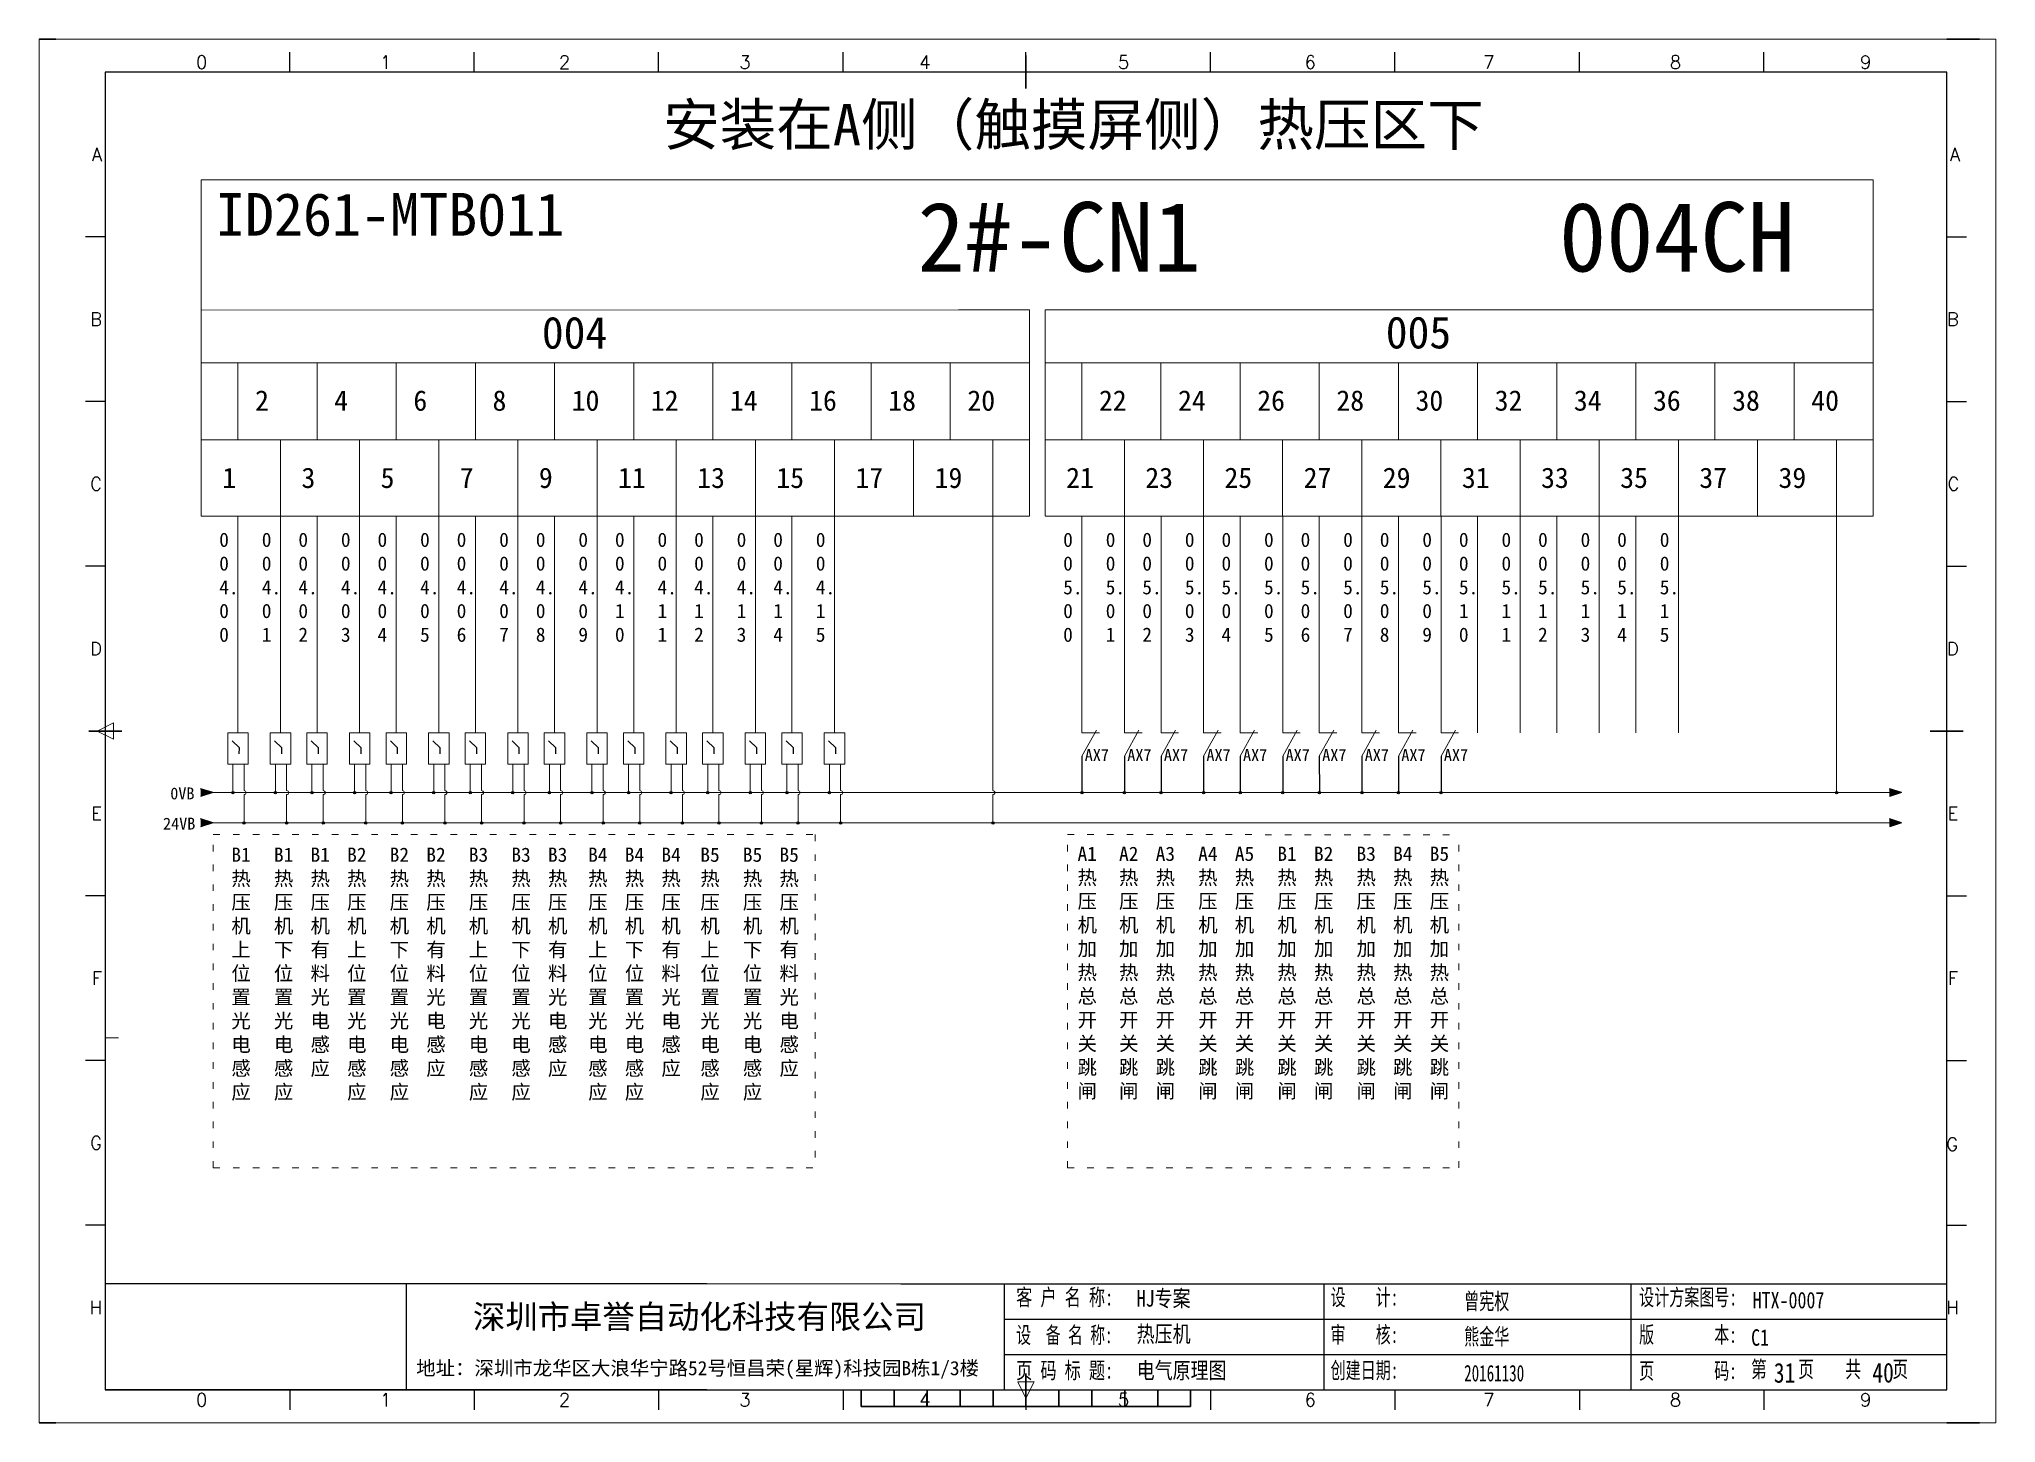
# Model space of a CAD drawing. Extents: x 35123 to 43919, y -4314 to -326.
# Drawn here: x 36271.6 to 36568.6, y -3963.9 to -3753.9 of the extents above; entities that cross this region are included whole.
import ezdxf
from ezdxf.enums import TextEntityAlignment as Align

# ---------------------------------------------------------------- set-up
doc = ezdxf.new("R2010")
doc.units = 0
doc.header["$MEASUREMENT"] = 0
doc.linetypes.add('2', pattern=[15, 1, -2, 1, -2, 1, -2, 1, -2, 1, -2])
doc.linetypes.add('ACAD_ISO02W100', pattern=[15, 12, -3])
for name, color, linetype in [('AE_BOR', 1, 'Continuous'), ('MISC', 2, 'Continuous'), ('SYMS', 7, 'Continuous'), ('细实线层', 7, 'Continuous')]:
    doc.layers.add(name, color=color, linetype=linetype)
doc.styles.add('Standard0.67', font='', dxfattribs={"width": 0.67})
doc.styles.add('Standard_0.8', font='SimSun.ttf', dxfattribs={"width": 0.8})
doc.styles.add('WD', font='romans.shx', dxfattribs={"bigfont": 'gbcbig.shx'})
doc.styles.add('宋', font='SimSun.ttf', dxfattribs={"width": 0.7})
doc.styles.add('样式 0', font='')
doc.styles.get('Standard0.67').set_extended_font_data('FangSong_GB2312')
doc.styles.get('样式 0').set_extended_font_data('KaiTi_GB2312')

msp = doc.modelspace()

# ---------------------------------------------------------------- texts
at = {"lineweight": 0, "attachment_point": 1}
for s, insert, char_height, width in [('{\\fSimSun|b0|i0|c134|p2;安装在A侧（触摸屏侧）热压区下}', (36366.242, -3763.694), 6.3, 169.66201), ('{\\fSimSun|b0|i0|c134|p2;ID261-MTB011}', (36298.374, -3777.216), 6.48, 79.50995), ('{\\fSimSun|b0|i0|c134|p2;2#-CN1 }', (36404.883, -3778.605), 10.53, 52.20126), ('{\\fSimSun|b0|i0|c134|p2;004CH  }', (36502.25, -3778.605), 10.53, 52.20126), ('{\\fSimSun|b0|i0|c134|p2;004}', (36347.86, -3795.982), 4.86, 21.99547), ('{\\fSimSun|b0|i0|c134|p2;005}', (36475.95, -3795.952), 4.86, 21.99547), ('{\\fSimSun|b0|i0|c134|p2;2}', (36304.328, -3807.168), 3.09582, 6.79376), ('{\\fSimSun|b0|i0|c134|p2;4}', (36316.341, -3807.168), 3.09582, 6.79376), ('{\\fSimSun|b0|i0|c134|p2;6}', (36328.354, -3807.168), 3.09582, 6.79376), ('{\\fSimSun|b0|i0|c134|p2;8}', (36340.368, -3807.168), 3.09582, 6.79376), ('{\\fSimSun|b0|i0|c134|p2;10}', (36352.381, -3807.168), 3.09582, 6.79376), ('{\\fSimSun|b0|i0|c134|p2;12}', (36364.394, -3807.168), 3.09582, 6.79376), ('{\\fSimSun|b0|i0|c134|p2;14}', (36376.407, -3807.168), 3.09582, 6.79376), ('{\\fSimSun|b0|i0|c134|p2;16}', (36388.42, -3807.168), 3.09582, 6.79376), ('{\\fSimSun|b0|i0|c134|p2;18}', (36400.434, -3807.168), 3.09582, 6.79376), ('{\\fSimSun|b0|i0|c134|p2;20}', (36412.447, -3807.168), 3.09582, 6.79376), ('{\\fSimSun|b0|i0|c134|p2;22}', (36432.412, -3807.162), 3.09582, 6.79376), ('{\\fSimSun|b0|i0|c134|p2;24}', (36444.425, -3807.162), 3.09582, 6.79376), ('{\\fSimSun|b0|i0|c134|p2;26}', (36456.438, -3807.162), 3.09582, 6.79376), ('{\\fSimSun|b0|i0|c134|p2;28}', (36468.451, -3807.162), 3.09582, 6.79376), ('{\\fSimSun|b0|i0|c134|p2;30}', (36480.464, -3807.162), 3.09582, 6.79376), ('{\\fSimSun|b0|i0|c134|p2;32}', (36492.478, -3807.162), 3.09582, 6.79376), ('{\\fSimSun|b0|i0|c134|p2;34}', (36504.491, -3807.162), 3.09582, 6.79376), ('{\\fSimSun|b0|i0|c134|p2;36}', (36516.504, -3807.162), 3.09582, 6.79376), ('{\\fSimSun|b0|i0|c134|p2;38}', (36528.517, -3807.162), 3.09582, 6.79376), ('{\\fSimSun|b0|i0|c134|p2;40}', (36540.53, -3807.162), 3.09582, 6.79376), ('{\\fSimSun|b0|i0|c134|p2;1}', (36299.352, -3818.893), 3.09582, 6.79376), ('{\\fSimSun|b0|i0|c134|p2;3}', (36311.366, -3818.893), 3.09582, 6.79376), ('{\\fSimSun|b0|i0|c134|p2;5}', (36323.379, -3818.893), 3.09582, 6.79376), ('{\\fSimSun|b0|i0|c134|p2;7}', (36335.392, -3818.893), 3.09582, 6.79376), ('{\\fSimSun|b0|i0|c134|p2;9}', (36347.405, -3818.893), 3.09582, 6.79376), ('{\\fSimSun|b0|i0|c134|p2;11}', (36359.418, -3818.893), 3.09582, 6.79376), ('{\\fSimSun|b0|i0|c134|p2;13}', (36371.432, -3818.893), 3.09582, 6.79376), ('{\\fSimSun|b0|i0|c134|p2;15}', (36383.445, -3818.893), 3.09582, 6.79376), ('{\\fSimSun|b0|i0|c134|p2;17}', (36395.458, -3818.893), 3.09582, 6.79376), ('{\\fSimSun|b0|i0|c134|p2;19}', (36407.471, -3818.893), 3.09582, 6.79376), ('{\\fSimSun|b0|i0|c134|p2;21}', (36427.436, -3818.887), 3.09582, 6.79376), ('{\\fSimSun|b0|i0|c134|p2;23}', (36439.449, -3818.887), 3.09582, 6.79376), ('{\\fSimSun|b0|i0|c134|p2;25}', (36451.462, -3818.887), 3.09582, 6.79376), ('{\\fSimSun|b0|i0|c134|p2;27}', (36463.476, -3818.887), 3.09582, 6.79376), ('{\\fSimSun|b0|i0|c134|p2;29}', (36475.489, -3818.887), 3.09582, 6.79376), ('{\\fSimSun|b0|i0|c134|p2;31}', (36487.502, -3818.887), 3.09582, 6.79376), ('{\\fSimSun|b0|i0|c134|p2;33}', (36499.515, -3818.887), 3.09582, 6.79376), ('{\\fSimSun|b0|i0|c134|p2;35}', (36511.528, -3818.887), 3.09582, 6.79376), ('{\\fSimSun|b0|i0|c134|p2;37}', (36523.542, -3818.887), 3.09582, 6.79376), ('{\\fSimSun|b0|i0|c134|p2;39}', (36535.555, -3818.887), 3.09582, 6.79376), ('{\\f@SimHei|b0|i0|c134|p49;0\\P0\\P4.\\P0\\P0}', (36298.887, -3828.767), 2.16, 3.85255), ('{\\f@SimHei|b0|i0|c134|p49;0\\P0\\P4.\\P0\\P1}', (36305.344, -3828.767), 2.16, 3.85255), ('{\\f@SimHei|b0|i0|c134|p49;0\\P0\\P4.\\P0\\P2}', (36310.9, -3828.767), 2.16, 3.85255), ('{\\f@SimHei|b0|i0|c134|p49;0\\P0\\P4.\\P0\\P3}', (36317.357, -3828.767), 2.16, 3.85255), ('{\\f@SimHei|b0|i0|c134|p49;0\\P0\\P4.\\P0\\P4}', (36322.913, -3828.767), 2.16, 3.85255), ('{\\f@SimHei|b0|i0|c134|p49;0\\P0\\P4.\\P0\\P5}', (36329.37, -3828.767), 2.16, 3.85255), ('{\\f@SimHei|b0|i0|c134|p49;0\\P0\\P4.\\P0\\P6}', (36334.927, -3828.767), 2.16, 3.85255), ('{\\f@SimHei|b0|i0|c134|p49;0\\P0\\P4.\\P0\\P7}', (36341.383, -3828.767), 2.16, 3.85255), ('{\\f@SimHei|b0|i0|c134|p49;0\\P0\\P4.\\P0\\P8}', (36346.94, -3828.767), 2.16, 3.85255), ('{\\f@SimHei|b0|i0|c134|p49;0\\P0\\P4.\\P0\\P9}', (36353.396, -3828.767), 2.16, 3.85255), ('{\\f@SimHei|b0|i0|c134|p49;0\\P0\\P4.\\P1\\P0}', (36358.953, -3828.767), 2.16, 3.85255), ('{\\f@SimHei|b0|i0|c134|p49;0\\P0\\P4.\\P1\\P1}', (36365.41, -3828.767), 2.16, 3.85255), ('{\\f@SimHei|b0|i0|c134|p49;0\\P0\\P4.\\P1\\P2}', (36370.966, -3828.767), 2.16, 3.85255), ('{\\f@SimHei|b0|i0|c134|p49;0\\P0\\P4.\\P1\\P3}', (36377.423, -3828.767), 2.16, 3.85255), ('{\\f@SimHei|b0|i0|c134|p49;0\\P0\\P4.\\P1\\P4}', (36382.979, -3828.767), 2.16, 3.85255), ('{\\f@SimHei|b0|i0|c134|p49;0\\P0\\P4.\\P1\\P5}', (36389.436, -3828.767), 2.16, 3.85255), ('{\\f@SimHei|b0|i0|c134|p49;0\\P0\\P5.\\P0\\P0}', (36426.985, -3828.767), 2.16, 3.85255), ('{\\f@SimHei|b0|i0|c134|p49;0\\P0\\P5.\\P0\\P1}', (36433.441, -3828.767), 2.16, 3.85255), ('{\\f@SimHei|b0|i0|c134|p49;0\\P0\\P5.\\P0\\P2}', (36438.998, -3828.767), 2.16, 3.85255), ('{\\f@SimHei|b0|i0|c134|p49;0\\P0\\P5.\\P0\\P3}', (36445.455, -3828.767), 2.16, 3.85255), ('{\\f@SimHei|b0|i0|c134|p49;0\\P0\\P5.\\P0\\P4}', (36451.011, -3828.767), 2.16, 3.85255), ('{\\f@SimHei|b0|i0|c134|p49;0\\P0\\P5.\\P0\\P5}', (36457.468, -3828.767), 2.16, 3.85255), ('{\\f@SimHei|b0|i0|c134|p49;0\\P0\\P5.\\P0\\P6}', (36463.024, -3828.767), 2.16, 3.85255), ('{\\f@SimHei|b0|i0|c134|p49;0\\P0\\P5.\\P0\\P7}', (36469.481, -3828.767), 2.16, 3.85255), ('{\\f@SimHei|b0|i0|c134|p49;0\\P0\\P5.\\P0\\P8}', (36475.038, -3828.767), 2.16, 3.85255), ('{\\f@SimHei|b0|i0|c134|p49;0\\P0\\P5.\\P0\\P9}', (36481.494, -3828.767), 2.16, 3.85255), ('{\\f@SimHei|b0|i0|c134|p49;0\\P0\\P5.\\P1\\P0}', (36487.051, -3828.767), 2.16, 3.85255), ('{\\f@SimHei|b0|i0|c134|p49;0\\P0\\P5.\\P1\\P1}', (36493.507, -3828.767), 2.16, 3.85255), ('{\\f@SimHei|b0|i0|c134|p49;0\\P0\\P5.\\P1\\P2}', (36499.064, -3828.767), 2.16, 3.85255), ('{\\f@SimHei|b0|i0|c134|p49;0\\P0\\P5.\\P1\\P3}', (36505.521, -3828.767), 2.16, 3.85255), ('{\\f@SimHei|b0|i0|c134|p49;0\\P0\\P5.\\P1\\P4}', (36511.077, -3828.767), 2.16, 3.85255), ('{\\f@SimHei|b0|i0|c134|p49;0\\P0\\P5.\\P1\\P5}', (36517.534, -3828.767), 2.16, 3.85255), ('{\\fSimSun|b0|i0|c134|p2;B1热压机上位置光电感应}', (36300.732, -3876.564), 2.16, 3.85255), ('{\\fSimSun|b0|i0|c134|p2;B1热压机下位置光电感应}', (36307.188, -3876.564), 2.16, 3.85255), ('{\\fSimSun|b0|i0|c134|p2;B1热压机有料光电感应}', (36312.745, -3876.564), 2.16, 3.85255), ('{\\fSimSun|b0|i0|c134|p2;B2热压机上位置光电感应}', (36318.301, -3876.564), 2.16, 3.85255), ('{\\fSimSun|b0|i0|c134|p2;B2热压机下位置光电感应}', (36324.758, -3876.564), 2.16, 3.85255), ('{\\fSimSun|b0|i0|c134|p2;B2热压机有料光电感应}', (36330.315, -3876.564), 2.16, 3.85255), ('{\\fSimSun|b0|i0|c134|p2;B3热压机上位置光电感应}', (36336.771, -3876.564), 2.16, 3.85255), ('{\\fSimSun|b0|i0|c134|p2;B3热压机下位置光电感应}', (36343.228, -3876.564), 2.16, 3.85255), ('{\\fSimSun|b0|i0|c134|p2;B3热压机有料光电感应}', (36348.784, -3876.564), 2.16, 3.85255), ('{\\fSimSun|b0|i0|c134|p2;B4热压机上位置光电感应}', (36354.885, -3876.564), 2.16, 3.85255), ('{\\fSimSun|b0|i0|c134|p2;B4热压机下位置光电感应}', (36360.442, -3876.564), 2.16, 3.85255), ('{\\fSimSun|b0|i0|c134|p2;B4热压机有料光电感应}', (36365.999, -3876.564), 2.16, 3.85255), ('{\\fSimSun|b0|i0|c134|p2;B5热压机上位置光电感应}', (36371.911, -3876.564), 2.16, 3.85255), ('{\\fSimSun|b0|i0|c134|p2;B5热压机下位置光电感应}', (36378.367, -3876.564), 2.16, 3.85255), ('{\\fSimSun|b0|i0|c134|p2;B5热压机有料光电感应}', (36383.924, -3876.564), 2.16, 3.85255), ('{\\fSimSun|b0|i0|c134|p2;A1热压机加热总开关跳闸}', (36429.166, -3876.421), 2.16, 3.85255), ('{\\fSimSun|b0|i0|c134|p2;A2热压机加热总开关跳闸}', (36435.466, -3876.421), 2.16, 3.85255), ('{\\fSimSun|b0|i0|c134|p2;A3热压机加热总开关跳闸}', (36441.022, -3876.421), 2.16, 3.85255), ('{\\fSimSun|b0|i0|c134|p2;A4热压机加热总开关跳闸}', (36447.479, -3876.421), 2.16, 3.85255), ('{\\fSimSun|b0|i0|c134|p2;A5热压机加热总开关跳闸}', (36453.036, -3876.421), 2.16, 3.85255), ('{\\fSimSun|b0|i0|c134|p2;B1热压机加热总开关跳闸}', (36459.492, -3876.421), 2.16, 3.85255), ('{\\fSimSun|b0|i0|c134|p2;B2热压机加热总开关跳闸}', (36465.049, -3876.421), 2.16, 3.85255), ('{\\fSimSun|b0|i0|c134|p2;B3热压机加热总开关跳闸}', (36471.505, -3876.421), 2.16, 3.85255), ('{\\fSimSun|b0|i0|c134|p2;B4热压机加热总开关跳闸}', (36477.062, -3876.421), 2.16, 3.85255), ('{\\fSimSun|b0|i0|c134|p2;B5热压机加热总开关跳闸}', (36482.619, -3876.421), 2.16, 3.85255)]:
    msp.add_mtext(s, dxfattribs=dict(at, insert=insert, char_height=char_height, width=width))
for s, insert, char_height, width, attachment_point in [('{\\fSimSun|b0|i0|c134|p2;0\\fSimSun|b0|i0|c0|p2;V\\fSimSun|b0|i0|c134|p2;B}', (36291.456, -3867.444), 1.8, 4.14086, 1), ('{\\fSimSun|b0|i0|c134|p2;24\\fSimSun|b0|i0|c0|p2;V\\fSimSun|b0|i0|c134|p2;B}', (36290.36, -3872.028), 1.8, 4.14086, 1), ('{\\fSimSun|b0|i0|c134|p2;深圳市卓誉自动化科技有限公司}', (36337.405, -3949.958), 3.6, 80.67766, 7), ('{\\fSimSun|b0|i0|c134|p2;地址：深圳市龙华区大浪华宁路52号恒昌荣(星辉)科技园B栋1/3楼}', (36328.793, -3957.218), 2.16, 89.25675, 7)]:
    msp.add_mtext(s, dxfattribs=dict(insert=insert, char_height=char_height, width=width, attachment_point=attachment_point))
at = {"ltscale": 2, "attachment_point": 1}
for s, insert, char_height, width, style in [('{\\fSimSun|b0|i0|c134|p2;\\W0.72;客 户 名 称:}', (36419.853, -3943.553), 2.5, 16.24768, 'Standard0.67'), ('HJ专案', (36438.14, -3943.727), 2.5, 33.90777, 'Standard_0.8'), ('{\\fSimSun|b0|i0|c134|p2;设    计:}', (36467.568, -3943.553), 2.5, 12.03121, 'Standard0.67'), ('{\\fSimSun|b0|i0|c134|p2;曾宪权}', (36487.845, -3944.155), 2.5, 12.03121, 'Standard0.67'), ('{\\fSimSun|b0|i0|c134|p2;设计方案图号:}', (36514.401, -3943.553), 2.5, 15.1644, 'Standard0.67'), ('{\\f@SimSun|b0|i0|c134|p2;HTX-0007}', (36531.639, -3943.994), 2.5, 33.90777, 'Standard_0.8'), ('{\\fSimSun|b0|i0|c134|p2;\\W0.66;设  备 名 称:}', (36419.853, -3949.282), 2.5, 15.12342, 'Standard0.67'), ('{\\fSimSun|b0|i0|c134|p2;热压机}', (36438.14, -3949.115), 2.5, 33.90777, 'Standard_0.8'), ('{\\fSimSun|b0|i0|c134|p2;审    核:}', (36467.568, -3949.227), 2.5, 12.03121, 'Standard0.67'), ('{\\fSimSun|b0|i0|c134|p2;熊金华}', (36487.845, -3949.517), 2.5, 12.03121, 'Standard0.67'), ('{\\fSimSun|b0|i0|c134|p2;版        本:}', (36514.401, -3949.227), 2.5, 16.84978, 'Standard0.67'), ('C1', (36531.399, -3949.667), 2.5, 5.97175, 'Standard_0.8'), ('{\\fSimSun|b0|i0|c134|p2;\\W0.72;页 码 标 题:}', (36419.853, -3954.65), 2.5, 15.12342, 'Standard0.67'), ('{\\fSimSun|b0|i0|c134|p2;电气原理图}', (36438.14, -3954.663), 2.5, 33.90777, 'Standard_0.8'), ('{\\fSimSun|b0|i0|c134|p2;创建日期:}', (36467.568, -3954.634), 2.5, 12.03121, 'Standard0.67'), ('{\\fSimSun|b0|i0|c134|p2;20161130}', (36487.845, -3955.075), 2.5, 12.03121, 'Standard0.67'), ('{\\fSimSun|b0|i0|c134|p2;页        码:}', (36514.401, -3954.713), 2.5, 15.72579, 'Standard0.67'), ('第    页    共    页', (36531.397, -3954.468), 2.5, 33.90777, '宋'), ('31', (36534.844, -3954.773), 3, 3.76639, 'Standard_0.8'), ('40', (36549.804, -3954.748), 3, 3.76639, 'Standard_0.8')]:
    msp.add_mtext(s, dxfattribs=dict(at, insert=insert, char_height=char_height, width=width, style=style))
at = {"layer": 'MISC', "char_height": 1.8, "width": 4.51514, "attachment_point": 1, "style": '样式 0'}
for insert in [(36430.258, -3861.619), (36436.715, -3861.619), (36442.272, -3861.619), (36448.728, -3861.619), (36454.285, -3861.619), (36460.741, -3861.619), (36466.298, -3861.619), (36472.755, -3861.619), (36478.311, -3861.619), (36484.768, -3861.618)]:
    msp.add_mtext('{\\C7;AX7}', dxfattribs=dict(at, insert=insert))

# ---------------------------------------------------------------- blocks, each defined once
blk = doc.blocks.new('gb_a2_a')
for p, q in [((584, 410), (25, 410)), ((25, 410), (25, 10)), ((584, 10), (584, 410)), ((25, 10), (584, 10))]:
    blk.add_line(p, q)
at = {"lineweight": 9, "ltscale": 0.1}
blk.add_line((25, 116.86), (29, 116.86), dxfattribs=at)
at = {"layer": 'AE_BOR', "lineweight": 30}
for p, q in [((10, 420), (4.93, 420)), ((594, 420), (584, 420)), ((4.93, 0), (10, 0)), ((594, 0), (584, 0))]:
    blk.add_line(p, q, dxfattribs=at)
at = {"layer": 'AE_BOR', "color": 1, "lineweight": 15}
for p, q in [((4.93, 420), (598.93, 420)), ((4.93, 0), (4.93, 420)), ((598.93, 420), (598.93, 0)), ((22.5, 210), (27.5, 212.5)), ((27.5, 207.5), (22.5, 210)), ((27.5, 212.5), (27.5, 207.5)), ((304.5, 7.5), (302, 12.5)), ((302, 12.5), (307, 12.5)), ((307, 12.5), (304.5, 7.5)), ((598.93, 0), (4.93, 0))]:
    blk.add_line(p, q, dxfattribs=at)
at = {"layer": 'AE_BOR'}
for p, q in [((81, 410), (81, 416)), ((137, 410), (137, 416)), ((193, 410), (193, 416)), ((249, 410), (249, 416)), ((304.5, 410), (304.5, 416)), ((360.5, 410), (360.5, 416)), ((416.5, 410), (416.5, 416)), ((472.5, 410), (472.5, 416)), ((528.5, 410), (528.5, 416)), ((25, 360), (19, 360)), ((584, 360), (590, 360)), ((25, 310), (19, 310)), ((584, 310), (590, 310)), ((25, 260), (19, 260)), ((584, 260), (590, 260)), ((25, 160), (19, 160)), ((584, 160), (590, 160)), ((25, 110), (19, 110)), ((584, 110), (590, 110)), ((25, 60), (19, 60)), ((584, 60), (590, 60)), ((81, 10), (81, 4)), ((137, 10), (137, 4)), ((193, 10), (193, 4)), ((249, 10), (249, 4)), ((304.5, 10), (304.5, 4)), ((360.5, 10), (360.5, 4)), ((416.5, 10), (416.5, 4)), ((472.5, 10), (472.5, 4)), ((528.5, 10), (528.5, 4))]:
    blk.add_line(p, q, dxfattribs=at)
at = {"layer": 'AE_BOR', "color": 2, "lineweight": 30}
for p, q in [((304.5, 405), (304.5, 415)), ((20, 210), (30, 210)), ((579, 210), (589, 210)), ((304.5, 10), (304.5, 15)), ((304.5, 15), (304.5, 5)), ((254.5, 5), (254.5, 10)), ((264.5, 5), (264.5, 10)), ((274.5, 5), (274.5, 10)), ((284.5, 5), (284.5, 10)), ((294.5, 5), (294.5, 10)), ((304.5, 10), (304.5, 5)), ((314.5, 5), (314.5, 10)), ((324.5, 5), (324.5, 10)), ((334.5, 5), (334.5, 10)), ((344.5, 5), (344.5, 10)), ((354.5, 5), (354.5, 10)), ((254.5, 5), (354.5, 5))]:
    blk.add_line(p, q, dxfattribs=at)
at = {"layer": 'AE_BOR', "style": 'WD'}
for s, p in [('0', (54.27, 411)), ('1', (110.12, 411)), ('2', (164.42, 411)), ('3', (219.22, 411)), ('4', (273.82, 411)), ('5', (334.12, 411)), ('6', (390.81, 411)), ('7', (445.01, 411)), ('8', (501.67, 411)), ('9', (559.4, 411)), ('0', (54.27, 5)), ('1', (110.12, 5)), ('2', (164.42, 5)), ('3', (219.22, 5)), ('4', (273.82, 5)), ('5', (334.12, 5)), ('6', (390.81, 5)), ('7', (445.01, 5)), ('8', (501.67, 5)), ('9', (559.4, 5))]:
    blk.add_text(s, height=4, dxfattribs=at).set_placement(p, align=Align.CENTER)
for s, p in [('A', (24, 385)), ('A', (588.05, 385)), ('B', (24, 335)), ('B', (587.67, 335)), ('C', (24, 285)), ('C', (587.86, 285)), ('D', (24, 235)), ('D', (587.67, 235)), ('E', (24, 185)), ('E', (587.48, 185)), ('F', (24, 135)), ('F', (587.48, 135)), ('F', (587.48, 135)), ('G', (24, 85)), ('G', (587.48, 84.56)), ('H', (24, 35)), ('H', (587.67, 35))]:
    blk.add_text(s, height=4, dxfattribs=at).set_placement(p, align=Align.MIDDLE_RIGHT)
blk = doc.blocks.new('WDDOT')
blk.add_hatch(color=256).paths.add_polyline_path([(0.5, 0, 1), (-0.5, 0, 1)])
blk.add_circle((0, 0), 0.5)

# ---------------------------------------------------------------- hatches: boundary and pattern name
for points in [[(36297.909, -3868.226), (36296.047, -3868.823), (36296.047, -3867.629)], [(36554.253, -3868.226), (36552.391, -3868.823), (36552.391, -3867.629)], [(36297.909, -3872.809), (36296.047, -3873.406), (36296.047, -3872.213)], [(36554.253, -3872.809), (36552.391, -3873.406), (36552.391, -3872.213)]]:
    msp.add_hatch(color=256).paths.add_polyline_path(points)
h = msp.add_hatch(color=256)
edge = h.paths.add_edge_path()
edge.add_arc((36300.953, -3868.234), 0.177, 0, 360)
h = msp.add_hatch(color=256)
edge = h.paths.add_edge_path()
edge.add_arc((36307.409, -3868.234), 0.177, 0, 360)
h = msp.add_hatch(color=256)
edge = h.paths.add_edge_path()
edge.add_arc((36312.966, -3868.234), 0.177, 0, 360)
h = msp.add_hatch(color=256)
edge = h.paths.add_edge_path()
edge.add_arc((36319.423, -3868.234), 0.177, 0, 360)
h = msp.add_hatch(color=256)
edge = h.paths.add_edge_path()
edge.add_arc((36324.979, -3868.234), 0.177, 0, 360)
h = msp.add_hatch(color=256)
edge = h.paths.add_edge_path()
edge.add_arc((36331.436, -3868.234), 0.177, 0, 360)
h = msp.add_hatch(color=256)
edge = h.paths.add_edge_path()
edge.add_arc((36336.992, -3868.234), 0.177, 0, 360)
h = msp.add_hatch(color=256)
edge = h.paths.add_edge_path()
edge.add_arc((36343.449, -3868.234), 0.177, 0, 360)
h = msp.add_hatch(color=256)
edge = h.paths.add_edge_path()
edge.add_arc((36349.006, -3868.234), 0.177, 0, 360)
h = msp.add_hatch(color=256)
edge = h.paths.add_edge_path()
edge.add_arc((36355.462, -3868.234), 0.177, 0, 360)
h = msp.add_hatch(color=256)
edge = h.paths.add_edge_path()
edge.add_arc((36361.019, -3868.234), 0.177, 0, 360)
h = msp.add_hatch(color=256)
edge = h.paths.add_edge_path()
edge.add_arc((36367.475, -3868.234), 0.177, 0, 360)
h = msp.add_hatch(color=256)
edge = h.paths.add_edge_path()
edge.add_arc((36373.032, -3868.234), 0.177, 0, 360)
h = msp.add_hatch(color=256)
edge = h.paths.add_edge_path()
edge.add_arc((36379.489, -3868.234), 0.177, 0, 360)
h = msp.add_hatch(color=256)
edge = h.paths.add_edge_path()
edge.add_arc((36385.045, -3868.234), 0.177, 0, 360)
h = msp.add_hatch(color=256)
edge = h.paths.add_edge_path()
edge.add_arc((36391.502, -3868.234), 0.177, 0, 360)
h = msp.add_hatch(color=256)
edge = h.paths.add_edge_path()
edge.add_arc((36429.825, -3868.227), 0.177, 0, 360)
h = msp.add_hatch(color=256)
edge = h.paths.add_edge_path()
edge.add_arc((36436.282, -3868.227), 0.177, 0, 360)
h = msp.add_hatch(color=256)
edge = h.paths.add_edge_path()
edge.add_arc((36441.838, -3868.227), 0.177, 0, 360)
h = msp.add_hatch(color=256)
edge = h.paths.add_edge_path()
edge.add_arc((36448.295, -3868.227), 0.177, 0, 360)
h = msp.add_hatch(color=256)
edge = h.paths.add_edge_path()
edge.add_arc((36453.852, -3868.227), 0.177, 0, 360)
h = msp.add_hatch(color=256)
edge = h.paths.add_edge_path()
edge.add_arc((36460.308, -3868.227), 0.177, 0, 360)
h = msp.add_hatch(color=256)
edge = h.paths.add_edge_path()
edge.add_arc((36465.865, -3868.227), 0.177, 0, 360)
h = msp.add_hatch(color=256)
edge = h.paths.add_edge_path()
edge.add_arc((36472.321, -3868.227), 0.177, 0, 360)
h = msp.add_hatch(color=256)
edge = h.paths.add_edge_path()
edge.add_arc((36477.878, -3868.227), 0.177, 0, 360)
h = msp.add_hatch(color=256)
edge = h.paths.add_edge_path()
edge.add_arc((36484.335, -3868.227), 0.177, 0, 360)
h = msp.add_hatch(color=256)
edge = h.paths.add_edge_path()
edge.add_arc((36544.386, -3868.226), 0.177, 0, 360)
h = msp.add_hatch(color=256)
edge = h.paths.add_edge_path()
edge.add_arc((36302.658, -3872.818), 0.177, 0, 360)
h = msp.add_hatch(color=256)
edge = h.paths.add_edge_path()
edge.add_arc((36309.114, -3872.818), 0.177, 0, 360)
h = msp.add_hatch(color=256)
edge = h.paths.add_edge_path()
edge.add_arc((36314.671, -3872.818), 0.177, 0, 360)
h = msp.add_hatch(color=256)
edge = h.paths.add_edge_path()
edge.add_arc((36321.128, -3872.818), 0.177, 0, 360)
h = msp.add_hatch(color=256)
edge = h.paths.add_edge_path()
edge.add_arc((36326.684, -3872.818), 0.177, 0, 360)
h = msp.add_hatch(color=256)
edge = h.paths.add_edge_path()
edge.add_arc((36333.141, -3872.818), 0.177, 0, 360)
h = msp.add_hatch(color=256)
edge = h.paths.add_edge_path()
edge.add_arc((36338.697, -3872.818), 0.177, 0, 360)
h = msp.add_hatch(color=256)
edge = h.paths.add_edge_path()
edge.add_arc((36345.154, -3872.818), 0.177, 0, 360)
h = msp.add_hatch(color=256)
edge = h.paths.add_edge_path()
edge.add_arc((36350.711, -3872.818), 0.177, 0, 360)
h = msp.add_hatch(color=256)
edge = h.paths.add_edge_path()
edge.add_arc((36357.167, -3872.818), 0.177, 0, 360)
h = msp.add_hatch(color=256)
edge = h.paths.add_edge_path()
edge.add_arc((36362.724, -3872.818), 0.177, 0, 360)
h = msp.add_hatch(color=256)
edge = h.paths.add_edge_path()
edge.add_arc((36369.18, -3872.818), 0.177, 0, 360)
h = msp.add_hatch(color=256)
edge = h.paths.add_edge_path()
edge.add_arc((36374.737, -3872.818), 0.177, 0, 360)
h = msp.add_hatch(color=256)
edge = h.paths.add_edge_path()
edge.add_arc((36381.194, -3872.818), 0.177, 0, 360)
h = msp.add_hatch(color=256)
edge = h.paths.add_edge_path()
edge.add_arc((36386.75, -3872.818), 0.177, 0, 360)
h = msp.add_hatch(color=256)
edge = h.paths.add_edge_path()
edge.add_arc((36393.207, -3872.818), 0.177, 0, 360)
h = msp.add_hatch(color=256)
edge = h.paths.add_edge_path()
edge.add_arc((36416.316, -3872.818), 0.177, 0, 360)

# ---------------------------------------------------------------- linework, layer by layer
at = {"lineweight": 0}
for p, q in [((36549.933, -3775.222), (36296.16, -3775.204)), ((36296.17, -3826.245), (36296.16, -3775.204)), ((36549.946, -3826.263), (36549.933, -3775.222)), ((36421.859, -3803.005), (36296.158, -3803.005)), ((36301.727, -3814.686), (36301.727, -3803.005)), ((36313.74, -3814.686), (36313.74, -3803.005)), ((36325.753, -3814.686), (36325.753, -3803.005)), ((36337.767, -3814.686), (36337.767, -3803.005)), ((36349.78, -3814.686), (36349.78, -3803.005)), ((36361.793, -3814.686), (36361.793, -3803.005)), ((36373.806, -3814.686), (36373.806, -3803.005)), ((36385.819, -3814.686), (36385.819, -3803.005)), ((36397.833, -3814.686), (36397.833, -3803.005)), ((36409.846, -3814.686), (36409.846, -3803.005)), ((36421.859, -3814.686), (36421.859, -3803.005)), ((36424.268, -3802.987), (36549.94, -3802.985)), ((36429.811, -3814.679), (36429.811, -3802.999)), ((36441.824, -3814.679), (36441.824, -3802.999)), ((36453.837, -3814.679), (36453.837, -3802.999)), ((36465.85, -3814.679), (36465.85, -3802.999)), ((36477.863, -3814.679), (36477.863, -3802.999)), ((36489.877, -3814.679), (36489.877, -3802.999)), ((36501.89, -3814.679), (36501.89, -3802.999)), ((36513.903, -3814.679), (36513.903, -3802.999)), ((36525.916, -3814.679), (36525.916, -3802.999)), ((36537.929, -3814.679), (36537.929, -3802.999)), ((36296.17, -3814.686), (36421.859, -3814.686)), ((36296.17, -3814.686), (36301.727, -3814.686)), ((36308.184, -3826.245), (36308.184, -3814.686)), ((36320.197, -3826.245), (36320.197, -3814.686)), ((36332.21, -3826.245), (36332.21, -3814.686)), ((36344.223, -3826.245), (36344.223, -3814.686)), ((36356.236, -3826.245), (36356.236, -3814.686)), ((36368.25, -3826.245), (36368.25, -3814.686)), ((36380.263, -3826.245), (36380.263, -3814.686)), ((36392.276, -3826.245), (36392.276, -3814.686)), ((36404.289, -3826.245), (36404.289, -3814.686)), ((36416.302, -3826.245), (36416.302, -3814.686)), ((36424.254, -3814.679), (36549.943, -3814.679)), ((36424.254, -3814.679), (36429.811, -3814.679)), ((36436.267, -3826.238), (36436.267, -3814.679)), ((36448.28, -3826.238), (36448.28, -3814.679)), ((36460.294, -3826.238), (36460.294, -3814.679)), ((36472.307, -3826.238), (36472.307, -3814.679)), ((36484.32, -3826.238), (36484.32, -3814.679)), ((36496.333, -3826.238), (36496.333, -3814.679)), ((36508.346, -3826.238), (36508.346, -3814.679)), ((36520.36, -3826.238), (36520.36, -3814.679)), ((36532.373, -3826.238), (36532.373, -3814.679)), ((36544.386, -3826.238), (36544.386, -3814.679)), ((36296.17, -3826.245), (36421.859, -3826.245)), ((36301.727, -3826.245), (36301.727, -3859.16)), ((36308.184, -3826.245), (36308.184, -3859.16)), ((36313.74, -3826.245), (36313.74, -3859.16)), ((36320.197, -3826.245), (36320.197, -3859.16)), ((36325.753, -3826.245), (36325.753, -3859.16)), ((36332.21, -3826.245), (36332.21, -3859.16)), ((36337.767, -3826.245), (36337.767, -3859.16)), ((36344.223, -3826.245), (36344.223, -3859.16)), ((36349.78, -3826.245), (36349.78, -3859.16)), ((36356.236, -3826.245), (36356.236, -3859.16)), ((36361.793, -3826.245), (36361.793, -3859.16)), ((36368.25, -3826.245), (36368.25, -3859.16)), ((36373.806, -3826.245), (36373.806, -3859.16)), ((36380.263, -3826.245), (36380.263, -3859.16)), ((36385.819, -3826.245), (36385.819, -3859.16)), ((36392.276, -3826.245), (36392.276, -3859.16)), ((36416.316, -3826.245), (36416.316, -3867.924)), ((36424.268, -3826.245), (36549.946, -3826.263)), ((36429.825, -3826.245), (36429.825, -3859.16)), ((36436.281, -3826.245), (36436.281, -3859.16)), ((36441.838, -3826.245), (36441.838, -3859.16)), ((36448.295, -3826.245), (36448.295, -3859.16)), ((36453.851, -3826.245), (36453.851, -3859.16)), ((36460.308, -3826.245), (36460.308, -3859.16)), ((36465.864, -3826.245), (36465.864, -3859.16)), ((36472.321, -3826.245), (36472.321, -3859.16)), ((36477.878, -3826.245), (36477.878, -3859.16)), ((36484.334, -3826.245), (36484.334, -3859.16)), ((36489.891, -3826.245), (36489.891, -3859.16)), ((36496.347, -3826.245), (36496.347, -3859.16)), ((36501.904, -3826.245), (36501.904, -3859.16)), ((36508.361, -3826.245), (36508.361, -3859.16)), ((36513.917, -3826.245), (36513.917, -3859.16)), ((36520.374, -3826.245), (36520.374, -3859.16)), ((36544.386, -3826.245), (36544.386, -3868.226)), ((36429.824, -3862.669), (36432.017, -3858.722)), ((36429.825, -3859.16), (36432.497, -3859.16)), ((36436.281, -3862.669), (36438.474, -3858.722)), ((36436.281, -3859.16), (36438.953, -3859.16)), ((36441.838, -3862.669), (36444.031, -3858.722)), ((36441.838, -3859.16), (36444.51, -3859.16)), ((36448.294, -3862.669), (36450.487, -3858.722)), ((36448.295, -3859.16), (36450.966, -3859.16)), ((36453.851, -3862.669), (36456.044, -3858.722)), ((36453.851, -3859.16), (36456.523, -3859.16)), ((36460.307, -3862.669), (36462.5, -3858.722)), ((36460.308, -3859.16), (36462.98, -3859.16)), ((36465.864, -3862.669), (36468.057, -3858.722)), ((36465.864, -3859.16), (36468.536, -3859.16)), ((36472.321, -3862.669), (36474.514, -3858.722)), ((36472.321, -3859.16), (36474.993, -3859.16)), ((36477.877, -3862.669), (36480.07, -3858.722)), ((36477.878, -3859.16), (36480.549, -3859.16)), ((36484.334, -3862.669), (36486.527, -3858.722)), ((36484.334, -3859.16), (36487.006, -3859.16)), ((36300.953, -3863.891), (36300.953, -3868.234)), ((36302.658, -3863.891), (36302.658, -3867.924)), ((36307.409, -3863.891), (36307.409, -3868.234)), ((36309.114, -3863.891), (36309.114, -3867.924)), ((36312.966, -3863.891), (36312.966, -3868.234)), ((36314.671, -3863.891), (36314.671, -3867.924)), ((36319.423, -3863.891), (36319.423, -3868.234)), ((36321.128, -3863.891), (36321.128, -3867.924)), ((36324.979, -3863.891), (36324.979, -3868.234)), ((36326.684, -3863.891), (36326.684, -3867.924)), ((36331.436, -3863.891), (36331.436, -3868.234)), ((36333.141, -3863.891), (36333.141, -3867.924)), ((36336.992, -3863.891), (36336.992, -3868.234)), ((36338.697, -3863.891), (36338.697, -3867.924)), ((36343.449, -3863.891), (36343.449, -3868.234)), ((36345.154, -3863.891), (36345.154, -3867.924)), ((36349.006, -3863.891), (36349.006, -3868.234)), ((36350.711, -3863.891), (36350.711, -3867.924)), ((36355.462, -3863.891), (36355.462, -3868.234)), ((36357.167, -3863.891), (36357.167, -3867.924)), ((36361.019, -3863.891), (36361.019, -3868.234)), ((36362.724, -3863.891), (36362.724, -3867.924)), ((36367.475, -3863.891), (36367.475, -3868.234)), ((36369.18, -3863.891), (36369.18, -3867.924)), ((36373.032, -3863.891), (36373.032, -3868.234)), ((36374.737, -3863.891), (36374.737, -3867.924)), ((36379.489, -3863.891), (36379.489, -3868.234)), ((36381.194, -3863.891), (36381.194, -3867.924)), ((36385.045, -3863.891), (36385.045, -3868.234)), ((36386.75, -3863.891), (36386.75, -3867.924)), ((36391.502, -3863.891), (36391.502, -3868.234)), ((36393.207, -3863.891), (36393.207, -3867.924)), ((36297.909, -3868.226), (36554.253, -3868.226)), ((36302.658, -3868.529), (36302.658, -3872.809)), ((36309.114, -3868.529), (36309.114, -3872.809)), ((36314.671, -3868.529), (36314.671, -3872.809)), ((36321.128, -3868.529), (36321.128, -3872.809)), ((36326.684, -3868.529), (36326.684, -3872.809)), ((36333.141, -3868.529), (36333.141, -3872.809)), ((36338.697, -3868.529), (36338.697, -3872.809)), ((36345.154, -3868.529), (36345.154, -3872.809)), ((36350.711, -3868.529), (36350.711, -3872.809)), ((36357.167, -3868.529), (36357.167, -3872.809)), ((36362.724, -3868.529), (36362.724, -3872.809)), ((36369.18, -3868.529), (36369.18, -3872.809)), ((36374.737, -3868.529), (36374.737, -3872.809)), ((36381.194, -3868.529), (36381.194, -3872.809)), ((36386.75, -3868.529), (36386.75, -3872.809)), ((36393.207, -3868.529), (36393.207, -3872.809)), ((36416.316, -3868.529), (36416.316, -3872.809)), ((36297.909, -3872.809), (36554.253, -3872.809))]:
    msp.add_line(p, q, dxfattribs=at)
at = {"linetype": 'ACAD_ISO02W100'}
for p, q in [((36301.939, -3861.43), (36300.832, -3860.357)), ((36308.395, -3861.43), (36307.289, -3860.357)), ((36313.952, -3861.43), (36312.846, -3860.357)), ((36320.408, -3861.43), (36319.302, -3860.357)), ((36325.965, -3861.43), (36324.859, -3860.357)), ((36332.422, -3861.43), (36331.315, -3860.357)), ((36337.978, -3861.43), (36336.872, -3860.357)), ((36344.435, -3861.43), (36343.329, -3860.357)), ((36349.991, -3861.43), (36348.885, -3860.357)), ((36356.448, -3861.43), (36355.342, -3860.357)), ((36362.005, -3861.43), (36360.898, -3860.357)), ((36368.461, -3861.43), (36367.355, -3860.357)), ((36374.018, -3861.43), (36372.912, -3860.357)), ((36380.474, -3861.43), (36379.368, -3860.357)), ((36386.031, -3861.43), (36384.925, -3860.357)), ((36392.488, -3861.43), (36391.381, -3860.357)), ((36301.936, -3862.336), (36301.939, -3861.43)), ((36308.393, -3862.336), (36308.395, -3861.43)), ((36313.949, -3862.336), (36313.952, -3861.43)), ((36320.406, -3862.336), (36320.408, -3861.43)), ((36325.963, -3862.336), (36325.965, -3861.43)), ((36332.419, -3862.336), (36332.422, -3861.43)), ((36337.976, -3862.336), (36337.978, -3861.43)), ((36344.432, -3862.336), (36344.435, -3861.43)), ((36349.989, -3862.336), (36349.991, -3861.43)), ((36356.446, -3862.336), (36356.448, -3861.43)), ((36362.002, -3862.336), (36362.005, -3861.43)), ((36368.459, -3862.336), (36368.461, -3861.43)), ((36374.015, -3862.336), (36374.018, -3861.43)), ((36380.472, -3862.336), (36380.474, -3861.43)), ((36386.029, -3862.336), (36386.031, -3861.43)), ((36392.485, -3862.336), (36392.488, -3861.43))]:
    msp.add_line(p, q, dxfattribs=at)
for p, q in [((36429.824, -3862.669), (36429.825, -3868.227)), ((36436.281, -3862.669), (36436.282, -3868.227)), ((36441.838, -3862.669), (36441.838, -3868.227)), ((36448.294, -3862.669), (36448.295, -3868.227)), ((36453.851, -3862.669), (36453.852, -3868.227)), ((36460.307, -3862.669), (36460.308, -3868.227)), ((36465.864, -3862.669), (36465.865, -3868.227)), ((36472.321, -3862.669), (36472.321, -3868.227)), ((36477.877, -3862.669), (36477.878, -3868.227)), ((36484.334, -3862.669), (36484.335, -3868.227)), ((36297.909, -3868.226), (36296.047, -3867.629)), ((36297.909, -3868.226), (36296.047, -3868.823)), ((36554.253, -3868.226), (36552.391, -3867.629)), ((36554.253, -3868.226), (36552.391, -3868.823)), ((36297.909, -3872.809), (36296.047, -3872.213)), ((36297.909, -3872.809), (36296.047, -3873.406)), ((36554.253, -3872.809), (36552.391, -3872.213)), ((36554.253, -3872.809), (36552.391, -3873.406)), ((36327.237, -3942.785), (36327.237, -3958.87)), ((36418.05, -3948.146), (36462.301, -3948.146)), ((36462.301, -3948.146), (36531.087, -3948.146)), ((36531.087, -3948.146), (36561.085, -3948.146)), ((36418.05, -3953.508), (36462.301, -3953.508)), ((36462.301, -3953.508), (36531.087, -3953.508)), ((36531.087, -3953.508), (36561.085, -3953.508)), ((36402.351, -3958.87), (36462.301, -3958.87)), ((36462.301, -3958.87), (36531.087, -3958.87))]:
    msp.add_line(p, q)
at = {"linetype": '2', "lineweight": 0}
for p, q in [((36297.978, -3874.593), (36389.324, -3874.593)), ((36297.978, -3925.151), (36297.978, -3874.593)), ((36389.324, -3874.593), (36389.324, -3925.151)), ((36427.628, -3874.593), (36487.028, -3874.613)), ((36427.628, -3925.151), (36427.628, -3874.593)), ((36487.028, -3925.151), (36487.028, -3874.593)), ((36297.978, -3925.151), (36389.324, -3925.151)), ((36427.628, -3925.151), (36487.028, -3925.151))]:
    msp.add_line(p, q, dxfattribs=at)
at = {"ltscale": 2}
for p, q in [((36372.89, -3942.785), (36281.585, -3942.785)), ((36402.351, -3942.785), (36561.085, -3942.785)), ((36418.05, -3942.785), (36418.05, -3958.87)), ((36466.616, -3958.87), (36466.616, -3942.785)), ((36513.196, -3958.87), (36513.196, -3942.785)), ((36372.89, -3958.87), (36281.585, -3958.87)), ((36531.087, -3958.87), (36561.085, -3958.87))]:
    msp.add_line(p, q, dxfattribs=at)
at = {"lineweight": 9, "ltscale": 0.1}
for p, q in [((36372.89, -3942.785), (36402.351, -3942.785)), ((36372.89, -3958.87), (36402.351, -3958.87)), ((36400.994, -3958.87), (36400.994, -3958.87)), ((36400.994, -3958.87), (36400.994, -3958.87))]:
    msp.add_line(p, q, dxfattribs=at)
at = {"lineweight": 0}
for points in [[(36300.173, -3859.16), (36303.281, -3859.16), (36303.281, -3863.891), (36300.173, -3863.891)], [(36306.63, -3859.16), (36309.737, -3859.16), (36309.737, -3863.891), (36306.63, -3863.891)], [(36312.186, -3859.16), (36315.294, -3859.16), (36315.294, -3863.891), (36312.186, -3863.891)], [(36318.643, -3859.16), (36321.75, -3859.16), (36321.75, -3863.891), (36318.643, -3863.891)], [(36324.2, -3859.16), (36327.307, -3859.16), (36327.307, -3863.891), (36324.2, -3863.891)], [(36330.656, -3859.16), (36333.764, -3859.16), (36333.764, -3863.891), (36330.656, -3863.891)], [(36336.213, -3859.16), (36339.32, -3859.16), (36339.32, -3863.891), (36336.213, -3863.891)], [(36342.669, -3859.16), (36345.777, -3859.16), (36345.777, -3863.891), (36342.669, -3863.891)], [(36348.226, -3859.16), (36351.333, -3859.16), (36351.333, -3863.891), (36348.226, -3863.891)], [(36354.683, -3859.16), (36357.79, -3859.16), (36357.79, -3863.891), (36354.683, -3863.891)], [(36360.239, -3859.16), (36363.347, -3859.16), (36363.347, -3863.891), (36360.239, -3863.891)], [(36366.696, -3859.16), (36369.803, -3859.16), (36369.803, -3863.891), (36366.696, -3863.891)], [(36372.252, -3859.16), (36375.36, -3859.16), (36375.36, -3863.891), (36372.252, -3863.891)], [(36378.709, -3859.16), (36381.816, -3859.16), (36381.816, -3863.891), (36378.709, -3863.891)], [(36384.266, -3859.16), (36387.373, -3859.16), (36387.373, -3863.891), (36384.266, -3863.891)], [(36390.722, -3859.16), (36393.83, -3859.16), (36393.83, -3863.891), (36390.722, -3863.891)]]:
    msp.add_lwpolyline(points, close=True, dxfattribs=at)
for centre in [(36300.953, -3868.234), (36307.409, -3868.234), (36312.966, -3868.234), (36319.423, -3868.234), (36324.979, -3868.234), (36331.436, -3868.234), (36336.992, -3868.234), (36343.449, -3868.234), (36349.006, -3868.234), (36355.462, -3868.234), (36361.019, -3868.234), (36367.475, -3868.234), (36373.032, -3868.234), (36379.489, -3868.234), (36385.045, -3868.234), (36391.502, -3868.234), (36429.825, -3868.227), (36436.282, -3868.227), (36441.838, -3868.227), (36448.295, -3868.227), (36453.852, -3868.227), (36460.308, -3868.227), (36465.865, -3868.227), (36472.321, -3868.227), (36477.878, -3868.227), (36484.335, -3868.227), (36544.386, -3868.226), (36302.658, -3872.818), (36309.114, -3872.818), (36314.671, -3872.818), (36321.128, -3872.818), (36326.684, -3872.818), (36333.141, -3872.818), (36338.697, -3872.818), (36345.154, -3872.818), (36350.711, -3872.818), (36357.167, -3872.818), (36362.724, -3872.818), (36369.18, -3872.818), (36374.737, -3872.818), (36381.194, -3872.818), (36386.75, -3872.818), (36393.207, -3872.818), (36416.316, -3872.818)]:
    msp.add_circle(centre, 0.177)
for centre in [(36302.658, -3868.226), (36309.114, -3868.226), (36314.671, -3868.226), (36321.128, -3868.226), (36326.684, -3868.226), (36333.141, -3868.226), (36338.697, -3868.226), (36345.154, -3868.226), (36350.711, -3868.226), (36357.167, -3868.226), (36362.724, -3868.226), (36369.18, -3868.226), (36374.737, -3868.226), (36381.194, -3868.226), (36386.75, -3868.226), (36393.207, -3868.226), (36416.316, -3868.226)]:
    msp.add_arc(centre, 0.302, 270, 90, dxfattribs=at)
at = {"layer": '细实线层', "lineweight": 0}
for p, q in [((36411.104, -3794.967), (36296.164, -3794.991)), ((36411.104, -3794.967), (36416.643, -3794.967)), ((36421.859, -3794.967), (36416.643, -3794.967)), ((36421.859, -3803.005), (36421.859, -3794.967)), ((36549.938, -3794.935), (36424.254, -3794.961)), ((36424.254, -3826.238), (36424.254, -3794.961)), ((36421.859, -3814.686), (36421.859, -3826.245))]:
    msp.add_line(p, q, dxfattribs=at)

# ---------------------------------------------------------------- block references
at = {"xscale": 0.5, "yscale": 0.5, "zscale": 0.5}
msp.add_blockref('gb_a2_a', (36269.085, -3963.87), dxfattribs=at)
at = {"layer": 'SYMS', "lineweight": -3, "xscale": 0.2249999999999091, "yscale": 0.2250000000000227, "zscale": 0.225}
for p in [(36300.953, -3868.234), (36300.953, -3868.234), (36307.409, -3868.234), (36307.409, -3868.234), (36312.966, -3868.234), (36312.966, -3868.234), (36319.423, -3868.234), (36319.423, -3868.234), (36324.979, -3868.234), (36324.979, -3868.234), (36331.436, -3868.234), (36331.436, -3868.234), (36336.992, -3868.234), (36336.992, -3868.234), (36343.449, -3868.234), (36343.449, -3868.234), (36349.006, -3868.234), (36349.006, -3868.234), (36355.462, -3868.234), (36355.462, -3868.234), (36361.019, -3868.234), (36361.019, -3868.234), (36367.475, -3868.234), (36367.475, -3868.234), (36373.032, -3868.234), (36373.032, -3868.234), (36379.489, -3868.234), (36379.489, -3868.234), (36385.045, -3868.234), (36385.045, -3868.234), (36391.502, -3868.234), (36391.502, -3868.234), (36429.825, -3868.227), (36429.825, -3868.227), (36436.282, -3868.227), (36436.282, -3868.227), (36441.838, -3868.227), (36441.838, -3868.227), (36448.295, -3868.227), (36448.295, -3868.227), (36453.852, -3868.227), (36453.852, -3868.227), (36460.308, -3868.227), (36460.308, -3868.227), (36465.865, -3868.227), (36465.865, -3868.227), (36472.321, -3868.227), (36472.321, -3868.227), (36477.878, -3868.227), (36477.878, -3868.227), (36484.335, -3868.227), (36484.335, -3868.227), (36544.386, -3868.226), (36544.386, -3868.226), (36302.658, -3872.818), (36302.658, -3872.818), (36309.114, -3872.818), (36309.114, -3872.818), (36314.671, -3872.818), (36314.671, -3872.818), (36321.128, -3872.818), (36321.128, -3872.818), (36326.684, -3872.818), (36326.684, -3872.818), (36333.141, -3872.818), (36333.141, -3872.818), (36338.697, -3872.818), (36338.697, -3872.818), (36345.154, -3872.818), (36345.154, -3872.818), (36350.711, -3872.818), (36350.711, -3872.818), (36357.167, -3872.818), (36357.167, -3872.818), (36362.724, -3872.818), (36362.724, -3872.818), (36369.18, -3872.818), (36369.18, -3872.818), (36374.737, -3872.818), (36374.737, -3872.818), (36381.194, -3872.818), (36381.194, -3872.818), (36386.75, -3872.818), (36386.75, -3872.818), (36393.207, -3872.818), (36393.207, -3872.818), (36416.316, -3872.818), (36416.316, -3872.818)]:
    msp.add_blockref('WDDOT', p, dxfattribs=at)

msp.set_redraw_order([(e.dxf.handle, doc.entitydb.next_handle()) for e in msp.query("TEXT MTEXT ATTDEF DIMENSION ARC_DIMENSION")])  # texts and dimensions are drawn at this point

doc.saveas('drawing.dxf')
